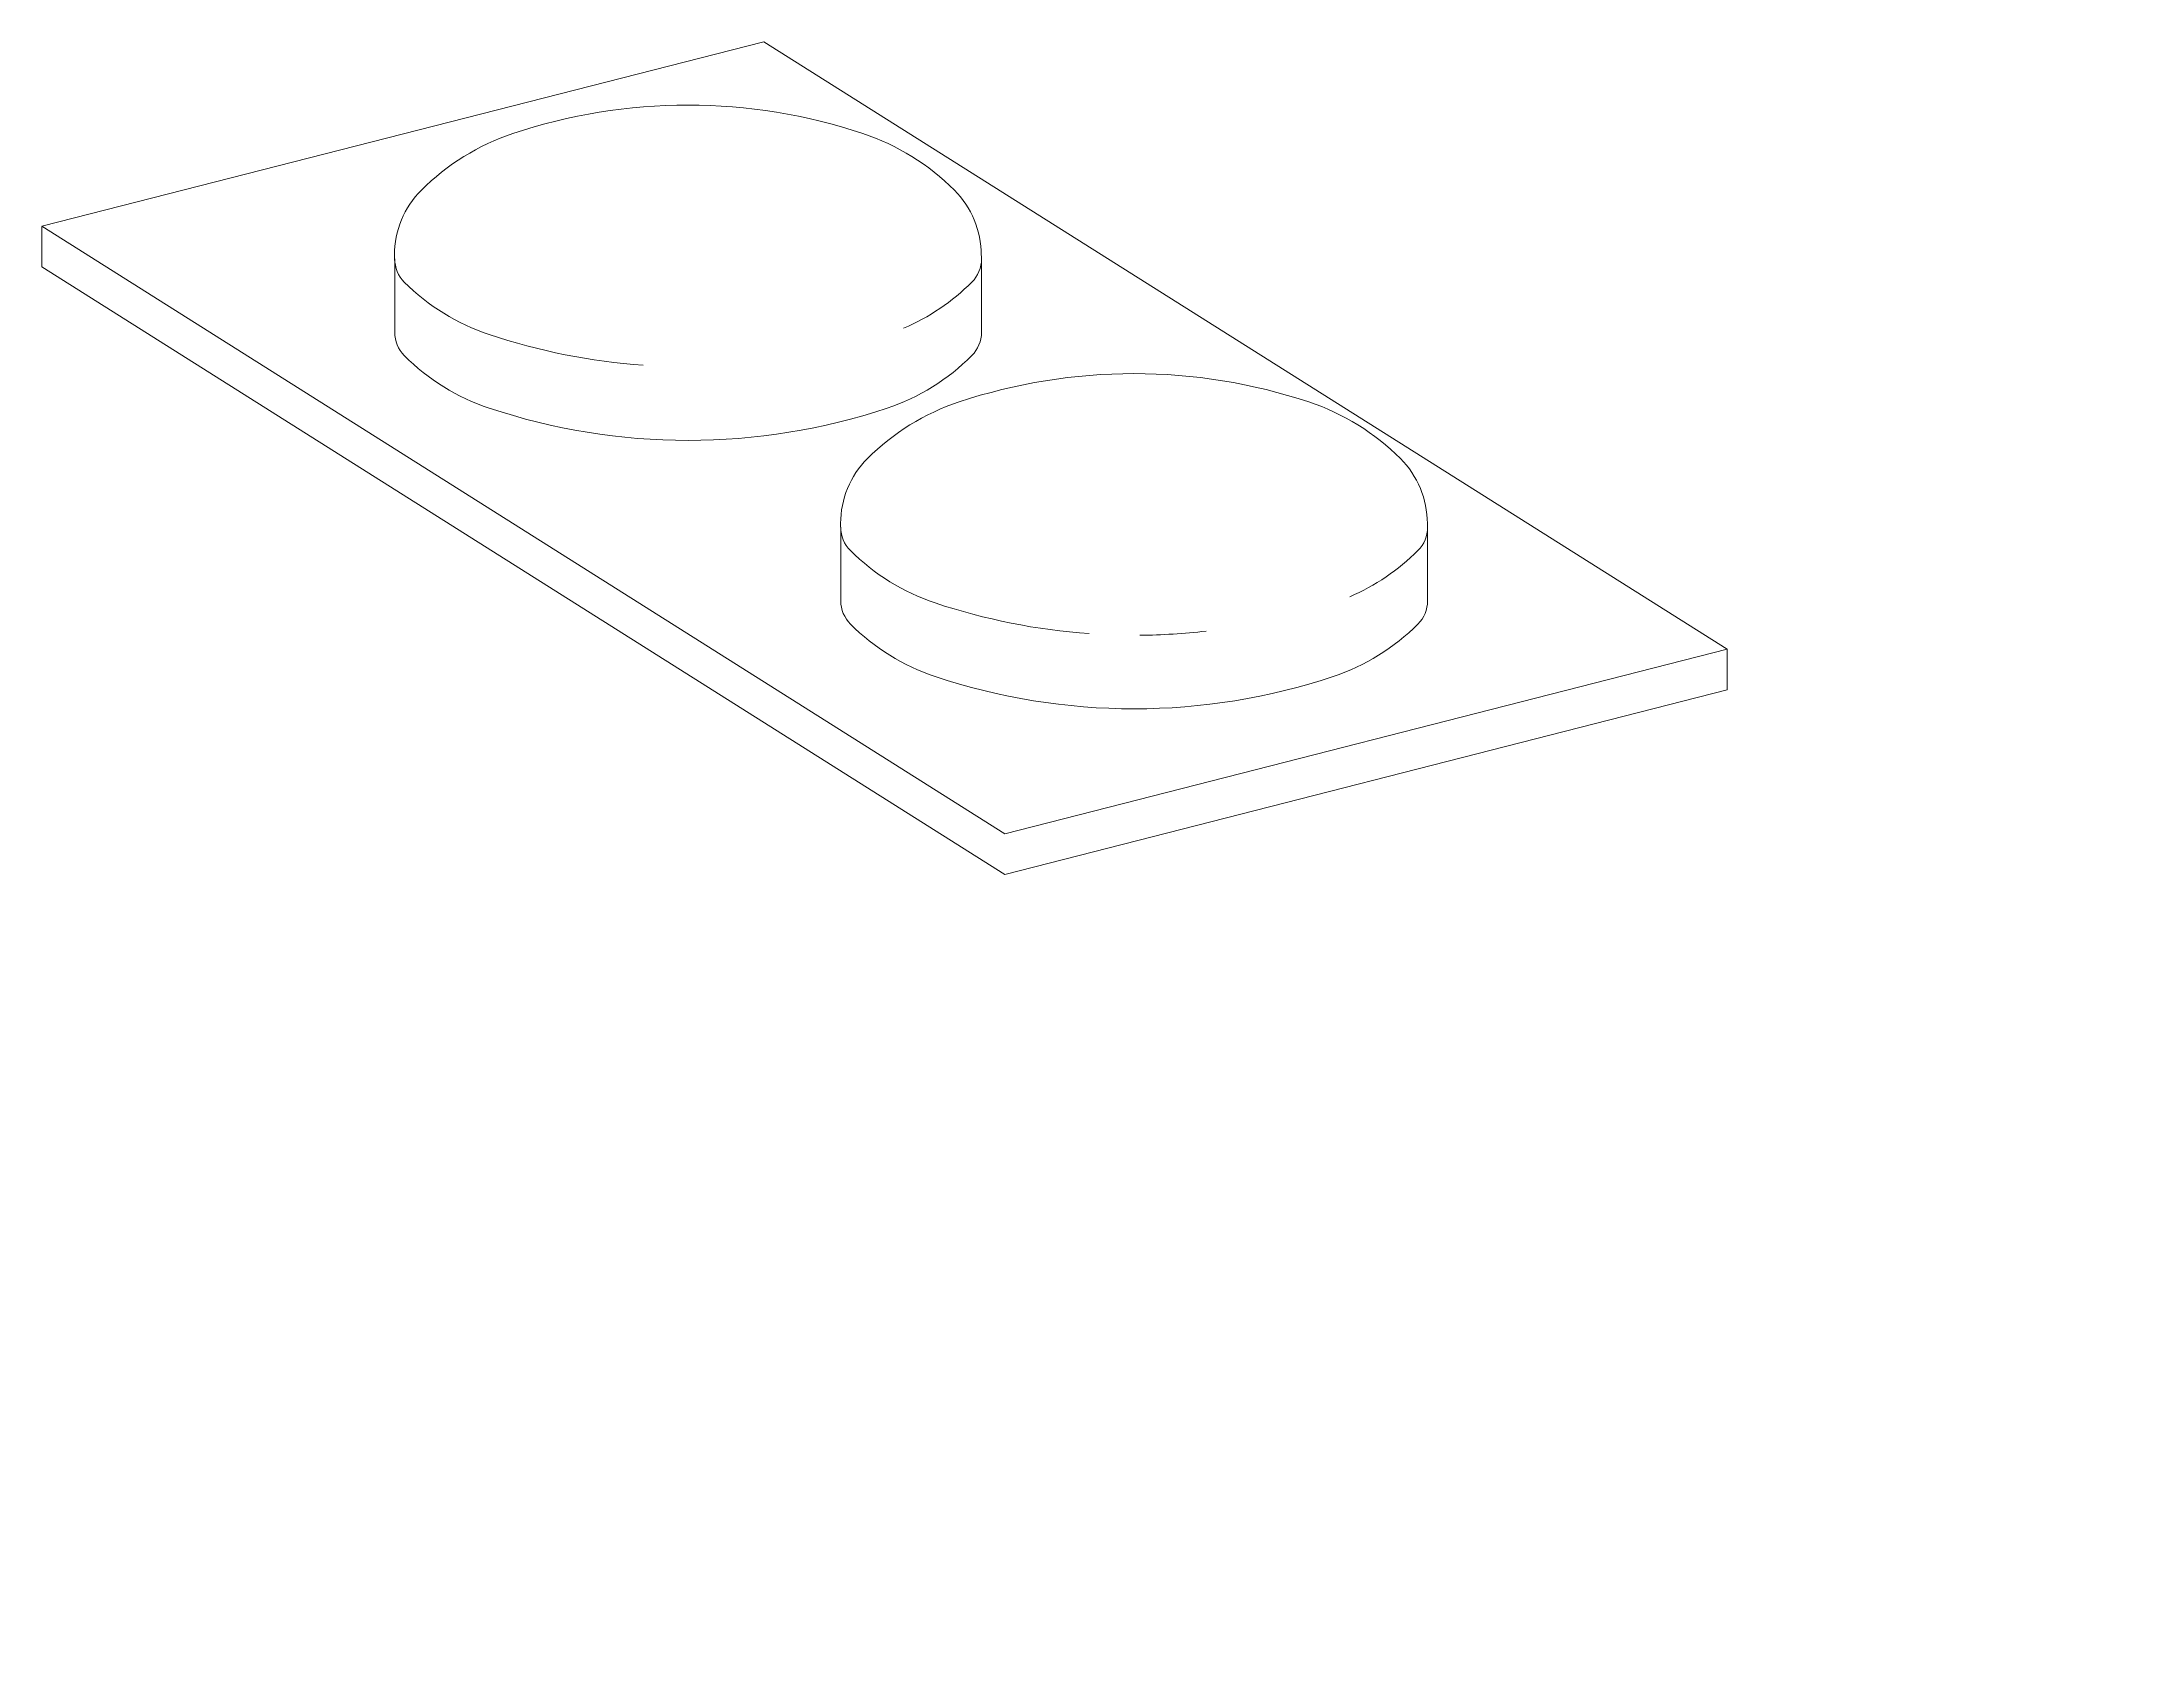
# Model space of a CAD drawing. Header units: metres. Extents: x -27.1 to 47.9, y -10.7 to 6.6.
# Drawn here: x 14.6176 to 15.098, y 3.8269 to 4.2011 of the extents above; entities that cross this region are included whole.
import ezdxf

# ---------------------------------------------------------------- set-up
doc = ezdxf.new("R2010")
doc.units = ezdxf.units.M
doc.header["$MEASUREMENT"] = 0
doc.layers.add('PDF_Working_Num_Penna__7_Num_Penna__7_Num_Penna__7_Num_Penna__7_Num_Penna__7_Num_Penna__7', color=7, linetype='Continuous', lineweight=18)
doc.styles.add('GENERATED_STYLE_1', font='Arial')

msp = doc.modelspace()

# ---------------------------------------------------------------- linework, layer by layer
at = {"layer": 'PDF_Working_Num_Penna__7_Num_Penna__7_Num_Penna__7_Num_Penna__7_Num_Penna__7_Num_Penna__7', "color": 7, "linetype": 'Continuous', "lineweight": 18, "flags": 128}
for points in [[(14.61758, 4.15858), (14.78404, 4.2011), (15.00604, 4.06114)], [(14.61757, 4.15858), (14.83957, 4.01862)], [(14.61757, 4.15857), (14.61757, 4.14923), (14.83957, 4.00928)], [(15.00604, 4.06113), (14.83958, 4.01862)], [(15.00604, 4.06113), (15.00604, 4.05179), (14.83958, 4.00927)]]:
    msp.add_lwpolyline(points, dxfattribs=at)
for points in [[(14.83194, 4.12879, 0.198978), (14.83417, 4.13415), (14.83417, 4.15109, 0.032004), (14.83411, 4.15194, 0.198685), (14.82792, 4.1669, 0.116627), (14.80681, 4.17995, 0.080607), (14.7665, 4.18648, 0.080642), (14.72619, 4.17995, 0.116603), (14.70507, 4.1669, 0.198791), (14.69888, 4.15194, 0.0183), (14.69893, 4.1505)], [(14.7562, 4.12657, -0.062411), (14.72071, 4.13364, -0.116236), (14.70115, 4.14572, -0.198384), (14.69893, 4.15109), (14.69893, 4.13414, 0.199057), (14.70115, 4.12879, 0.116718), (14.72071, 4.1167, 0.080644), (14.76654, 4.10926, 0.080664), (14.81239, 4.11669, 0.116887), (14.83194, 4.12879)], [(14.81622, 4.13509, 0.095169), (14.83194, 4.14572, 0.198117), (14.83417, 4.15109)], [(14.859, 4.06474, -0.062652), (14.82351, 4.07181, -0.116476), (14.80396, 4.0839, -0.198978), (14.80174, 4.08926), (14.80174, 4.07231, 0.198682), (14.80397, 4.06696, 0.11646), (14.82351, 4.05487, 0.080552), (14.86936, 4.04742, 0.080562), (14.9152, 4.05487, 0.116434), (14.93475, 4.06696, 0.198761), (14.93697, 4.07231), (14.93697, 4.08926, 0.030867), (14.93692, 4.09012, 0.198685), (14.93073, 4.10507, 0.116701), (14.90962, 4.11811, 0.080702), (14.86931, 4.12465, 0.080731), (14.82899, 4.11812, 0.116393), (14.80788, 4.10507, 0.198941), (14.80169, 4.09012, 0.018724), (14.80174, 4.08868)], [(14.91903, 4.07326, 0.095543), (14.93475, 4.0839, 0.198868), (14.93697, 4.08926)]]:
    msp.add_lwpolyline(points, format="xyb", dxfattribs=at)
at = {"layer": 'PDF_Working_Num_Penna__7_Num_Penna__7_Num_Penna__7_Num_Penna__7_Num_Penna__7_Num_Penna__7', "color": 7, "linetype": 'Continuous', "lineweight": 18}
msp.add_arc((14.8693, 4.21187), 0.1475, 270.5366, 276.4678, dxfattribs=at)

# ---------------------------------------------------------------- texts
at = {"layer": 'PDF_Working_Num_Penna__7_Num_Penna__7_Num_Penna__7_Num_Penna__7_Num_Penna__7_Num_Penna__7', "color": 7, "linetype": 'Continuous', "lineweight": 18, "insert": (15.09801, 4.0027), "char_height": 0.00000321, "attachment_point": 7, "rotation": 90, "style": 'GENERATED_STYLE_1'}
msp.add_mtext('\\A1;{\\pql;\\fArial|b0|i0|c0|p34;107091}', dxfattribs=at)
at = {"layer": 'PDF_Working_Num_Penna__7_Num_Penna__7_Num_Penna__7_Num_Penna__7_Num_Penna__7_Num_Penna__7', "color": 7, "linetype": 'Continuous', "lineweight": 18, "insert": (14.78104, 3.82686), "char_height": 0.0000077, "attachment_point": 7, "style": 'GENERATED_STYLE_1'}
msp.add_mtext('\\A1;{\\pql;\\fArial|b0|i0|c0|p34;3x}', dxfattribs=at)

doc.saveas('drawing.dxf')
